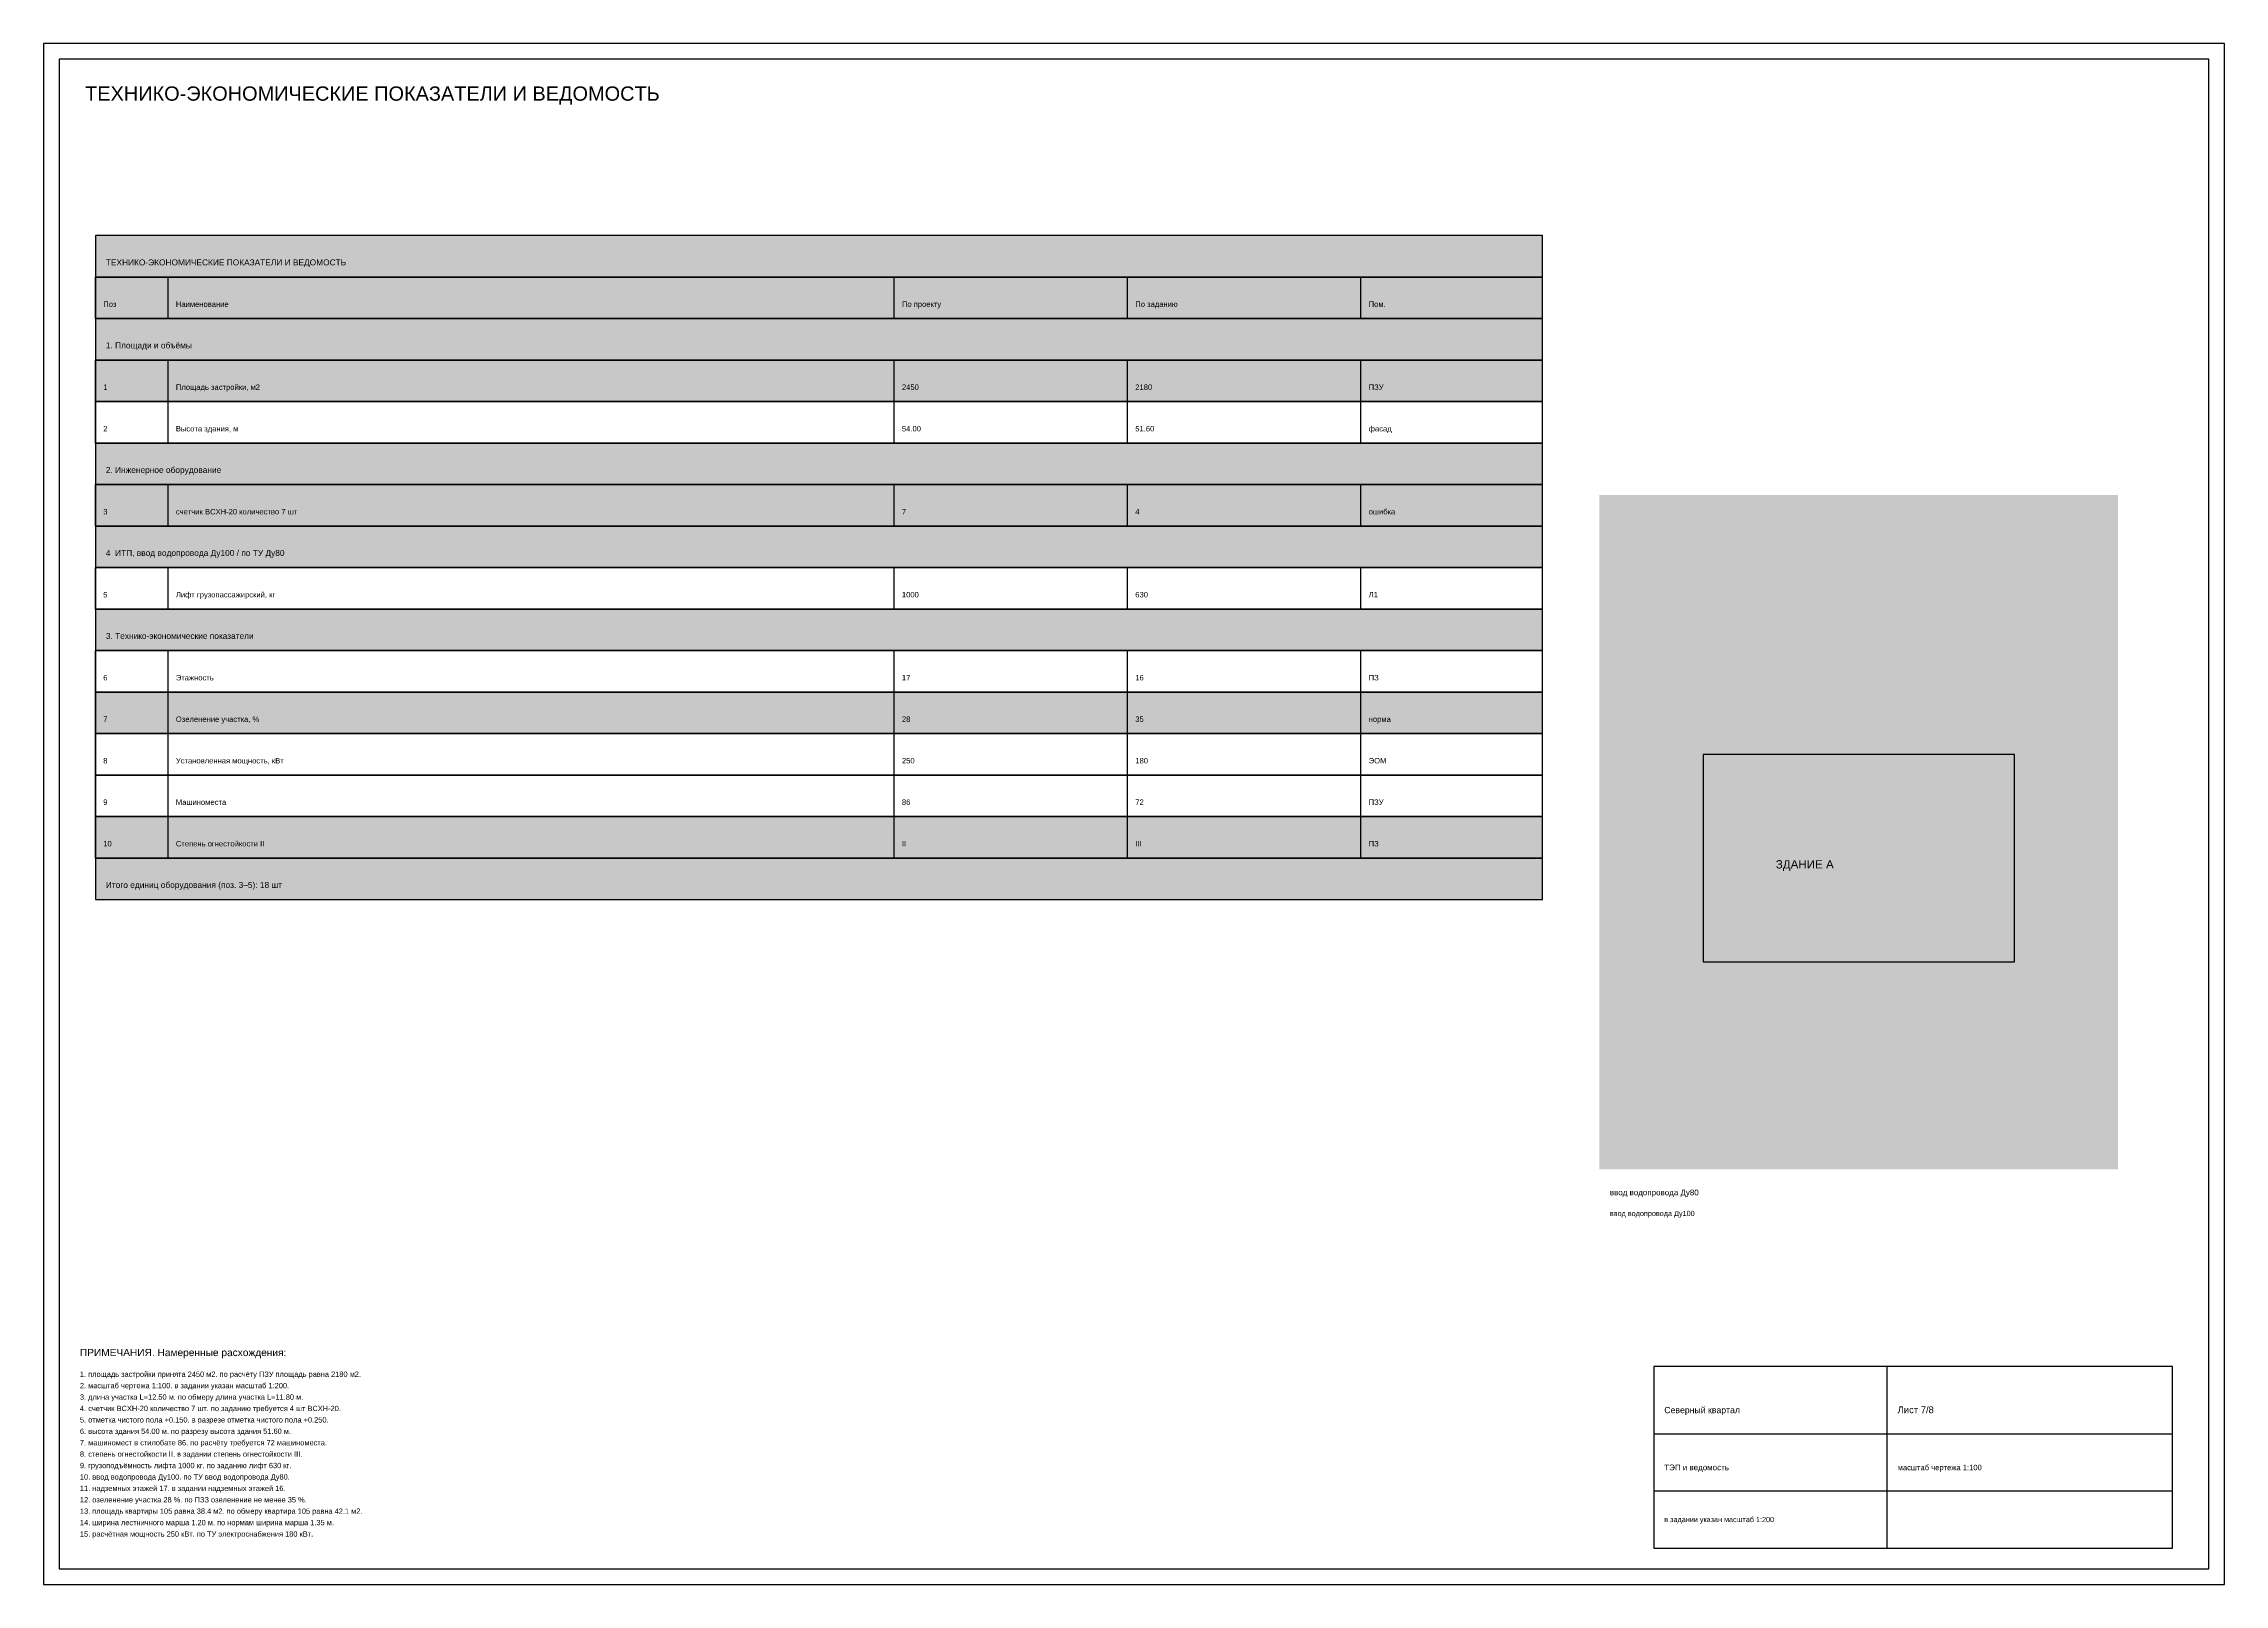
# Model space of a CAD drawing. Header units: millimetres. Extents: x 0 to 7008, y 0 to 594.
# Drawn here: x 5286 to 6127, y 0 to 594 of the extents above; entities that cross this region are included whole.
import ezdxf

# ---------------------------------------------------------------- set-up
doc = ezdxf.new("R2010")
doc.units = ezdxf.units.MM
for name, color, linetype in [('GRAPH', 7, 'Continuous'), ('TABLE', 5, 'Continuous'), ('TABLE_FILL', 8, 'Continuous'), ('TEXT', 2, 'Continuous')]:
    doc.layers.add(name, color=color, linetype=linetype)
doc.styles.get("Standard").update_dxf_attribs({"font": 'arial.ttf'})

msp = doc.modelspace()

# ---------------------------------------------------------------- hatches: boundary and pattern name
at = {"layer": 'TABLE_FILL'}
for points in [[(5306, 504), (5864, 504), (5864, 520), (5306, 520)], [(5306, 488), (5864, 488), (5864, 504), (5306, 504)], [(5306, 472), (5864, 472), (5864, 488), (5306, 488)], [(5306, 456), (5864, 456), (5864, 472), (5306, 472)], [(5306, 424), (5864, 424), (5864, 440), (5306, 440)], [(5306, 408), (5864, 408), (5864, 424), (5306, 424)], [(5886, 160), (6086, 160), (6086, 420), (5886, 420)], [(5306, 392), (5864, 392), (5864, 408), (5306, 408)], [(5306, 360), (5864, 360), (5864, 376), (5306, 376)], [(5306, 328), (5864, 328), (5864, 344), (5306, 344)], [(5306, 280), (5864, 280), (5864, 296), (5306, 296)], [(5306, 264), (5864, 264), (5864, 280), (5306, 280)]]:
    msp.add_hatch(color=7, dxfattribs=at).paths.add_polyline_path(points)

# ---------------------------------------------------------------- linework, layer by layer
at = {"layer": 'GRAPH'}
for p, q in [((6121, 588), (5292, 588)), ((5292, 588), (5292, 6)), ((6121, 6), (6121, 588)), ((6046, 320), (5926, 320)), ((5926, 320), (5926, 240)), ((6046, 240), (6046, 320)), ((5926, 240), (6046, 240)), ((6107, 84), (5907, 84)), ((5907, 84), (5907, 14)), ((5997, 14), (5997, 84)), ((6107, 14), (6107, 84)), ((5907, 58), (6107, 58)), ((5907, 36), (6107, 36)), ((5907, 14), (6107, 14)), ((5292, 6), (6121, 6))]:
    msp.add_line(p, q, dxfattribs=at)
msp.add_lwpolyline([(5286, 0), (6127, 0), (6127, 594), (5286, 594)], close=True, dxfattribs=at)
at = {"layer": 'TABLE'}
for p, q in [((5864, 520), (5306, 520)), ((5306, 520), (5306, 504)), ((5864, 504), (5864, 520)), ((5306, 504), (5864, 504)), ((5864, 504), (5306, 504)), ((5306, 504), (5306, 488)), ((5306, 488), (5306, 504)), ((5334, 488), (5334, 504)), ((5614, 488), (5614, 504)), ((5704, 488), (5704, 504)), ((5794, 488), (5794, 504)), ((5864, 488), (5864, 504)), ((5306, 488), (5864, 488)), ((5864, 488), (5306, 488)), ((5306, 488), (5306, 472)), ((5864, 472), (5864, 488)), ((5306, 472), (5864, 472)), ((5864, 472), (5306, 472)), ((5306, 472), (5306, 456)), ((5306, 456), (5306, 472)), ((5334, 456), (5334, 472)), ((5614, 456), (5614, 472)), ((5704, 456), (5704, 472)), ((5794, 456), (5794, 472)), ((5864, 456), (5864, 472)), ((5306, 456), (5864, 456)), ((5864, 456), (5306, 456)), ((5306, 456), (5306, 440)), ((5306, 440), (5306, 456)), ((5334, 440), (5334, 456)), ((5614, 440), (5614, 456)), ((5704, 440), (5704, 456)), ((5794, 440), (5794, 456)), ((5864, 440), (5864, 456)), ((5306, 440), (5864, 440)), ((5864, 440), (5306, 440)), ((5306, 440), (5306, 424)), ((5864, 424), (5864, 440)), ((5306, 424), (5864, 424)), ((5864, 424), (5306, 424)), ((5306, 424), (5306, 408)), ((5306, 408), (5306, 424)), ((5334, 408), (5334, 424)), ((5614, 408), (5614, 424)), ((5704, 408), (5704, 424)), ((5794, 408), (5794, 424)), ((5864, 408), (5864, 424)), ((5306, 408), (5864, 408)), ((5864, 408), (5306, 408)), ((5306, 408), (5306, 392)), ((5864, 392), (5864, 408)), ((5306, 392), (5864, 392)), ((5864, 392), (5306, 392)), ((5306, 392), (5306, 376)), ((5306, 376), (5306, 392)), ((5334, 376), (5334, 392)), ((5614, 376), (5614, 392)), ((5704, 376), (5704, 392)), ((5794, 376), (5794, 392)), ((5864, 376), (5864, 392)), ((5306, 376), (5864, 376)), ((5864, 376), (5306, 376)), ((5306, 376), (5306, 360)), ((5864, 360), (5864, 376)), ((5306, 360), (5864, 360)), ((5864, 360), (5306, 360)), ((5306, 360), (5306, 344)), ((5306, 344), (5306, 360)), ((5334, 344), (5334, 360)), ((5614, 344), (5614, 360)), ((5704, 344), (5704, 360)), ((5794, 344), (5794, 360)), ((5864, 344), (5864, 360)), ((5306, 344), (5864, 344)), ((5864, 344), (5306, 344)), ((5306, 344), (5306, 328)), ((5306, 328), (5306, 344)), ((5334, 328), (5334, 344)), ((5614, 328), (5614, 344)), ((5704, 328), (5704, 344)), ((5794, 328), (5794, 344)), ((5864, 328), (5864, 344)), ((5306, 328), (5864, 328)), ((5864, 328), (5306, 328)), ((5306, 328), (5306, 312)), ((5306, 312), (5306, 328)), ((5334, 312), (5334, 328)), ((5614, 312), (5614, 328)), ((5704, 312), (5704, 328)), ((5794, 312), (5794, 328)), ((5864, 312), (5864, 328)), ((5306, 312), (5864, 312)), ((5864, 312), (5306, 312)), ((5306, 312), (5306, 296)), ((5306, 296), (5306, 312)), ((5334, 296), (5334, 312)), ((5614, 296), (5614, 312)), ((5704, 296), (5704, 312)), ((5794, 296), (5794, 312)), ((5864, 296), (5864, 312)), ((5306, 296), (5864, 296)), ((5864, 296), (5306, 296)), ((5306, 296), (5306, 280)), ((5306, 280), (5306, 296)), ((5334, 280), (5334, 296)), ((5614, 280), (5614, 296)), ((5704, 280), (5704, 296)), ((5794, 280), (5794, 296)), ((5864, 280), (5864, 296)), ((5306, 280), (5864, 280)), ((5864, 280), (5306, 280)), ((5306, 280), (5306, 264)), ((5864, 264), (5864, 280)), ((5306, 264), (5864, 264))]:
    msp.add_line(p, q, dxfattribs=at)

# ---------------------------------------------------------------- texts
for s, height, p in [('ТЕХНИКО-ЭКОНОМИЧЕСКИЕ ПОКАЗАТЕЛИ И ВЕДОМОСТЬ', 2.3, (5310, 508.5)), ('Поз', 2.1, (5309, 492.5)), ('Наименование', 2.1, (5337, 492.5)), ('По проекту', 2.1, (5617, 492.5)), ('По заданию', 2.1, (5707, 492.5)), ('Пом.', 2.1, (5797, 492.5)), ('1. Площади и объёмы', 2.3, (5310, 476.5)), ('1', 2.1, (5309, 460.5)), ('Площадь застройки, м2', 2.1, (5337, 460.5)), ('2450', 2.1, (5617, 460.5)), ('2180', 2.1, (5707, 460.5)), ('ПЗУ', 2.1, (5797, 460.5)), ('2', 2.1, (5309, 444.5)), ('Высота здания, м', 2.1, (5337, 444.5)), ('54.00', 2.1, (5617, 444.5)), ('51.60', 2.1, (5707, 444.5)), ('фасад', 2.1, (5797, 444.5)), ('2. Инженерное оборудование', 2.3, (5310, 428.5)), ('3', 2.1, (5309, 412.5)), ('счетчик ВСХН-20 количество 7 шт', 2.1, (5337, 412.5)), ('7', 2.1, (5617, 412.5)), ('4', 2.1, (5707, 412.5)), ('ошибка', 2.1, (5797, 412.5)), ('4  ИТП, ввод водопровода Ду100 / по ТУ Ду80', 2.3, (5310, 396.5)), ('5', 2.1, (5309, 380.5)), ('Лифт грузопассажирский, кг', 2.1, (5337, 380.5)), ('1000', 2.1, (5617, 380.5)), ('630', 2.1, (5707, 380.5)), ('Л1', 2.1, (5797, 380.5)), ('3. Технико-экономические показатели', 2.3, (5310, 364.5)), ('6', 2.1, (5309, 348.5)), ('Этажность', 2.1, (5337, 348.5)), ('17', 2.1, (5617, 348.5)), ('16', 2.1, (5707, 348.5)), ('ПЗ', 2.1, (5797, 348.5)), ('7', 2.1, (5309, 332.5)), ('Озеленение участка, %', 2.1, (5337, 332.5)), ('28', 2.1, (5617, 332.5)), ('35', 2.1, (5707, 332.5)), ('норма', 2.1, (5797, 332.5)), ('8', 2.1, (5309, 316.5)), ('Установленная мощность, кВт', 2.1, (5337, 316.5)), ('250', 2.1, (5617, 316.5)), ('180', 2.1, (5707, 316.5)), ('ЭОМ', 2.1, (5797, 316.5)), ('9', 2.1, (5309, 300.5)), ('Машиноместа', 2.1, (5337, 300.5)), ('86', 2.1, (5617, 300.5)), ('72', 2.1, (5707, 300.5)), ('ПЗУ', 2.1, (5797, 300.5)), ('10', 2.1, (5309, 284.5)), ('Степень огнестойкости II', 2.1, (5337, 284.5)), ('II', 2.1, (5617, 284.5)), ('III', 2.1, (5707, 284.5)), ('ПЗ', 2.1, (5797, 284.5)), ('Итого единиц оборудования (поз. 3–5): 18 шт', 2.3, (5310, 268.5))]:
    msp.add_text(s, height=height, dxfattribs=at).set_placement(p)
at = {"layer": 'TEXT'}
for s, height, p in [('ТЕХНИКО-ЭКОНОМИЧЕСКИЕ ПОКАЗАТЕЛИ И ВЕДОМОСТЬ', 5.5, (5302, 572)), ('ЗДАНИЕ А', 3.2, (5954, 276)), ('ввод водопровода Ду80', 2.2, (5890, 150)), ('ввод водопровода Ду100', 2, (5890, 142)), ('ПРИМЕЧАНИЯ. Намеренные расхождения:', 2.8, (5300, 88)), ('2. масштаб чертежа 1:100. в задании указан масштаб 1:200.', 2.05, (5300, 75.6)), ('1. площадь застройки принята 2450 м2. по расчёту ПЗУ площадь равна 2180 м2.', 2.05, (5300, 80)), ('4. счетчик ВСХН-20 количество 7 шт. по заданию требуется 4 шт ВСХН-20.', 2.05, (5300, 66.8)), ('3. длина участка L=12.50 м. по обмеру длина участка L=11.80 м.', 2.05, (5300, 71.2)), ('Северный квартал', 2.4, (5911, 66)), ('Лист 7/8', 2.6, (6001, 66)), ('5. отметка чистого пола +0.150. в разрезе отметка чистого пола +0.250.', 2.05, (5300, 62.4)), ('6. высота здания 54.00 м. по разрезу высота здания 51.60 м.', 2.05, (5300, 58)), ('8. степень огнестойкости II. в задании степень огнестойкости III.', 2.05, (5300, 49.2)), ('7. машиномест в стилобате 86. по расчёту требуется 72 машиноместа.', 2.05, (5300, 53.6)), ('9. грузоподъёмность лифта 1000 кг. по заданию лифт 630 кг.', 2.05, (5300, 44.8)), ('10. ввод водопровода Ду100. по ТУ ввод водопровода Ду80.', 2.05, (5300, 40.4)), ('ТЭП и ведомость', 2.2, (5911, 44)), ('масштаб чертежа 1:100', 2.1, (6001, 44)), ('11. надземных этажей 17. в задании надземных этажей 16.', 2.05, (5300, 36)), ('12. озеленение участка 28 %. по ПЗЗ озеленение не менее 35 %.', 2.05, (5300, 31.6)), ('13. площадь квартиры 105 равна 38.4 м2. по обмеру квартира 105 равна 42.1 м2.', 2.05, (5300, 27.2)), ('в задании указан масштаб 1:200', 2, (5911, 24)), ('14. ширина лестничного марша 1.20 м. по нормам ширина марша 1.35 м.', 2.05, (5300, 22.8)), ('15. расчётная мощность 250 кВт. по ТУ электроснабжения 180 кВт.', 2.05, (5300, 18.4))]:
    msp.add_text(s, height=height, dxfattribs=at).set_placement(p)

doc.saveas('drawing.dxf')
